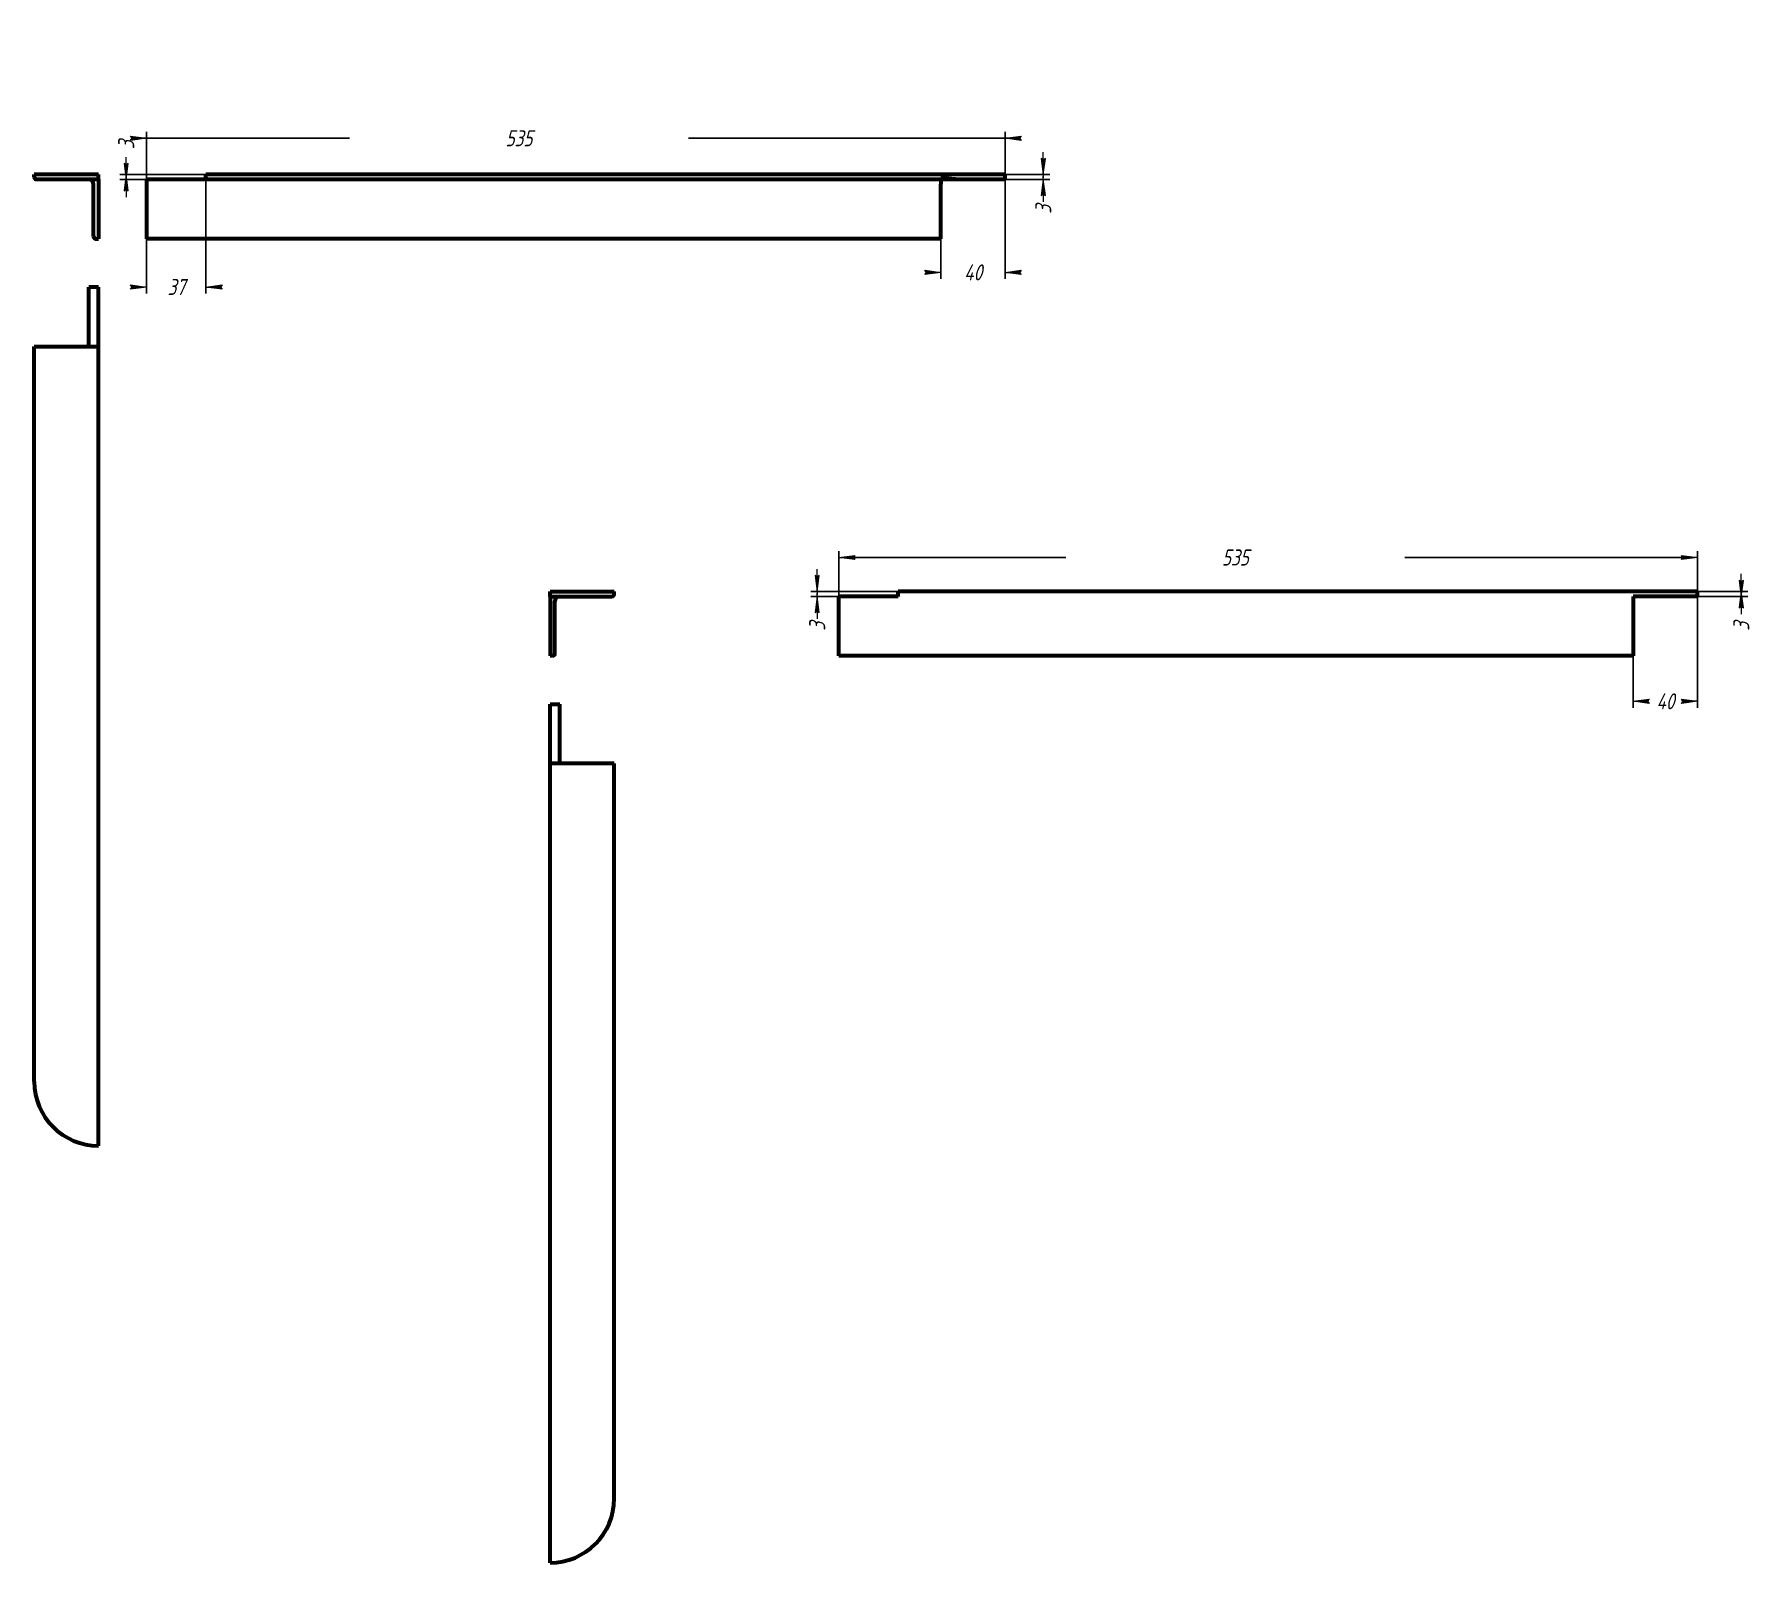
# Model space of a CAD drawing. Header units: millimetres. Extents: x -26 to 4200, y -4187 to 552.
# Drawn here: x 810 to 1344, y -1156 to -680 of the extents above; entities that cross this region are included whole.
import ezdxf

# ---------------------------------------------------------------- set-up
doc = ezdxf.new("R2010")
doc.units = ezdxf.units.MM
doc.linetypes.add('K5LT_BASIC', pattern=[0])
doc.linetypes.add('K5LT_THIN', pattern=[0])
doc.layers.add('Системный слой', color=7, linetype='Continuous')
doc.layers.add('Системный слой (1)', color=7, linetype='Continuous', true_color=0x909090)
doc.styles.add('KDIMTEXTSTYLE', font='GOST_AU.SHX', dxfattribs={"width": 0.96, "oblique": 15, "height": 5})
doc.dimstyles.new('KDIMSTYLE (0.50)', dxfattribs={"dimtxt": 5, "dimasz": 1, "dimexe": 2, "dimexo": 0, "dimgap": 1, "dimtad": 1, "dimlfac": 2, "dimtxsty": 'KDIMTEXTSTYLE', "dimsah": 1, "dimcen": 0, "dimdle": 1, "dimadec": 0, "dimazin": 0, "dimtfac": 0.667, "dimtmove": 0, "dimatfit": 3, "dimfxl": 1, "dimtvp": 1, "dimtolj": 1, "dimtzin": 0, "dimarcsym": 0})

msp = doc.modelspace()

# ---------------------------------------------------------------- blocks, each defined once
blk = doc.blocks.new('KDIMARROW_01')
at = {"layer": 'Системный слой'}
blk.add_hatch(color=0, dxfattribs=at).paths.add_polyline_path([(-5, -0.66), (0, 0), (-5, 0.66), (-4.5, 0)])
at = {"layer": 'Системный слой', "color": 0, "linetype": 'K5LT_THIN', "lineweight": 18}
for p, q in [((-4.5, 0), (-5, 0.66)), ((-5, 0.66), (0, 0)), ((0, 0), (-5, -0.66)), ((-5, -0.66), (-4.5, 0))]:
    blk.add_line(p, q, dxfattribs=at)
at = {"layer": 'Системный слой (1)', "color": 0, "linetype": 'K5LT_THIN', "lineweight": 18}
blk.add_line((0, 0), (-1, 0), dxfattribs=at)
blk = doc.blocks.new('KDIMARROW_02')
at = {"layer": 'Системный слой'}
blk.add_hatch(color=0, dxfattribs=at).paths.add_polyline_path([(4.5, 0), (5, 0.66), (0, 0), (5, -0.66)])
at = {"layer": 'Системный слой', "color": 0, "linetype": 'K5LT_THIN', "lineweight": 18}
for p, q in [((5, 0.66), (0, 0)), ((0, 0), (5, -0.66)), ((0, 0), (7, 0)), ((4.5, 0), (5, 0.66)), ((5, -0.66), (4.5, 0))]:
    blk.add_line(p, q, dxfattribs=at)
at = {"layer": 'Системный слой (1)', "color": 0, "linetype": 'K5LT_THIN', "lineweight": 18}
blk.add_line((0, 0), (-1, 0), dxfattribs=at)

# ---------------------------------------------------------------- dimensions: what is measured, and where the dimension line sits
at = {"layer": 'Системный слой (1)', "color": 7}
for base, p1, p2, location in [((845.28358, -712.44769), (1112.78358, -723.77705), (845.28358, -725.27705), (961.28358, -712.44769)), ((845.28358, -758.77705), (863.78358, -725.27705), (845.28358, -725.27705), (854.53358, -758.77705)), ((1092.78358, -754.21886), (1112.78358, -725.27705), (1092.78358, -725.27705), (1102.78358, -754.21886)), ((1328.4964, -843.04217), (1060.9964, -855.17212), (1328.4964, -853.67212), (1184.4964, -843.04217)), ((1328.4964, -887.83832), (1308.4964, -855.17212), (1328.4964, -855.17212), (1318.4964, -887.83832))]:
    msp.add_linear_dim(base=base, p1=p1, p2=p2, location=location, dimstyle='KDIMSTYLE (0.50)', override={"dimexo": 0, "dimpost": '\\H5.0;\\W0.965;\\Q15;<>', "dimblk1": 'KDIMARROW_01', "dimblk2": 'KDIMARROW_01', "dimse1": 0, "dimse2": 0, "dimclrt": 7, "dimtolj": 1}, dxfattribs=at).render()
for base, p1, p2, location in [((838.93131, -723.77705), (863.78358, -725.27705), (863.78358, -723.77705), (838.93131, -714.48299)), ((1124.69496, -725.27705), (1112.78358, -723.77705), (1112.78358, -725.27705), (1124.69496, -734.57112)), ((1054.23788, -855.17212), (1079.4964, -853.67212), (1079.4964, -855.17212), (1054.23788, -864.46618)), ((1342.18047, -853.67212), (1328.4964, -855.17212), (1328.4964, -853.67212), (1342.18047, -864.46618))]:
    msp.add_linear_dim(base=base, p1=p1, p2=p2, angle=90, location=location, dimstyle='KDIMSTYLE (0.50)', override={"dimexo": 0, "dimpost": '\\H5.0;\\W0.965;\\Q15;<>', "dimblk1": 'KDIMARROW_02', "dimblk2": 'KDIMARROW_02', "dimse1": 0, "dimse2": 0, "dimclrt": 7, "dimtolj": 1}, dxfattribs=at).render()

# ---------------------------------------------------------------- linework, layer by layer
at = {"layer": 'Системный слой (1)', "color": 5, "linetype": 'K5LT_BASIC', "lineweight": 60, "true_color": 0x0000ff}
for p, q in [((810.28358, -724.52705), (810.28358, -723.77705)), ((830.28358, -723.77705), (810.28358, -723.77705)), ((830.28358, -725.27705), (811.03358, -725.27705)), ((830.28358, -725.27705), (830.28358, -723.77705)), ((830.28358, -725.27705), (830.28358, -743.77705)), ((845.28358, -725.27705), (845.28358, -726.77705)), ((863.78358, -725.27705), (845.28358, -725.27705)), ((1092.78358, -723.77705), (863.78358, -723.77705)), ((863.78358, -724.52705), (863.78358, -723.77705)), ((863.78358, -724.52705), (863.78358, -725.27705)), ((1098.20922, -725.27705), (863.78358, -725.27705)), ((1112.78358, -723.77705), (1092.78358, -723.77705)), ((1092.78358, -725.27705), (1092.78358, -726.77705)), ((1112.78358, -725.27705), (1098.20922, -725.27705)), ((1112.78358, -725.27705), (1112.78358, -723.77705)), ((828.78358, -743.02705), (828.78358, -726.77705)), ((845.28358, -726.77705), (845.28358, -743.02705)), ((1092.78358, -743.02705), (1092.78358, -726.77705)), ((829.53358, -743.77705), (830.28358, -743.77705)), ((845.28358, -743.02705), (845.28358, -743.77705)), ((1092.78358, -743.77705), (845.28358, -743.77705)), ((1092.78358, -743.77705), (1092.78358, -743.02705)), ((830.28358, -758.77705), (827.28358, -758.77705)), ((827.28358, -777.27705), (827.28358, -758.77705)), ((830.28358, -777.27705), (830.28358, -758.77705)), ((810.28358, -1006.27705), (810.28358, -777.27705)), ((810.28358, -777.27705), (830.28358, -777.27705)), ((830.28358, -1026.27705), (830.28358, -777.27705)), ((970.9964, -855.17212), (970.9964, -853.67212)), ((970.9964, -853.67212), (990.9964, -853.67212)), ((990.9964, -854.42212), (990.9964, -853.67212)), ((1079.4964, -855.17212), (1079.4964, -853.67212)), ((1328.4964, -853.67212), (1079.4964, -853.67212)), ((1328.4964, -855.17212), (1328.4964, -853.67212)), ((970.9964, -855.17212), (990.2464, -855.17212)), ((970.9964, -855.17212), (970.9964, -873.67212)), ((972.4964, -872.92212), (972.4964, -856.67212)), ((1079.4964, -855.17212), (1060.9964, -855.17212)), ((1060.9964, -873.67212), (1060.9964, -855.17212)), ((1328.4964, -855.17212), (1308.4964, -855.17212)), ((1308.4964, -855.17212), (1308.4964, -873.67212)), ((971.7464, -873.67212), (970.9964, -873.67212)), ((1308.4964, -873.67212), (1060.9964, -873.67212)), ((970.9964, -907.17212), (970.9964, -888.67212)), ((970.9964, -888.67212), (973.9964, -888.67212)), ((973.9964, -907.17212), (973.9964, -888.67212)), ((970.9964, -1156.17212), (970.9964, -907.17212)), ((990.9964, -907.17212), (970.9964, -907.17212)), ((990.9964, -1136.17212), (990.9964, -907.17212))]:
    msp.add_line(p, q, dxfattribs=at)
for centre, radius, start, end in [((811.03358, -724.52705), 0.75, 180, 270), ((827.28358, -726.77705), 1.5, 0, 90), ((829.53358, -743.02705), 0.75, 180, 270), ((973.9964, -856.67212), 1.5, 90, 180), ((990.2464, -854.42212), 0.75, 270, 0), ((971.7464, -872.92212), 0.75, 270, 0), ((830.28358, -1006.27705), 20, 180, 270), ((970.9964, -1136.17212), 20, 270, 0)]:
    msp.add_arc(centre, radius, start, end, dxfattribs=at)
msp.add_open_spline([(1098.20922, -725.27705), (1098.09947, -725.27454), (1097.87945, -725.26784), (1097.43727, -725.24709), (1096.99315, -725.21424), (1096.54648, -725.16827), (1096.20928, -725.12734), (1095.87057, -725.08095), (1095.53069, -725.02986), (1095.18968, -724.97476), (1094.84777, -724.91633), (1094.50489, -724.85514), (1094.04712, -724.7707), (1093.47426, -724.66119), (1093.01399, -724.57165), (1092.78358, -724.52705)], degree=3, knots=[0, 0, 0, 0, 0.972670069, 1.951323971, 3.925447428, 4.918239072, 5.916094389, 6.91719879, 7.923040895, 8.930625498, 9.941251894, 10.953082171, 11.965678979, 13.986656223, 16, 16, 16, 16], dxfattribs=at)

msp.set_redraw_order([(e.dxf.handle, doc.entitydb.next_handle()) for e in msp.query("TEXT MTEXT ATTDEF DIMENSION ARC_DIMENSION")])  # texts and dimensions are drawn at this point

doc.saveas('drawing.dxf')
